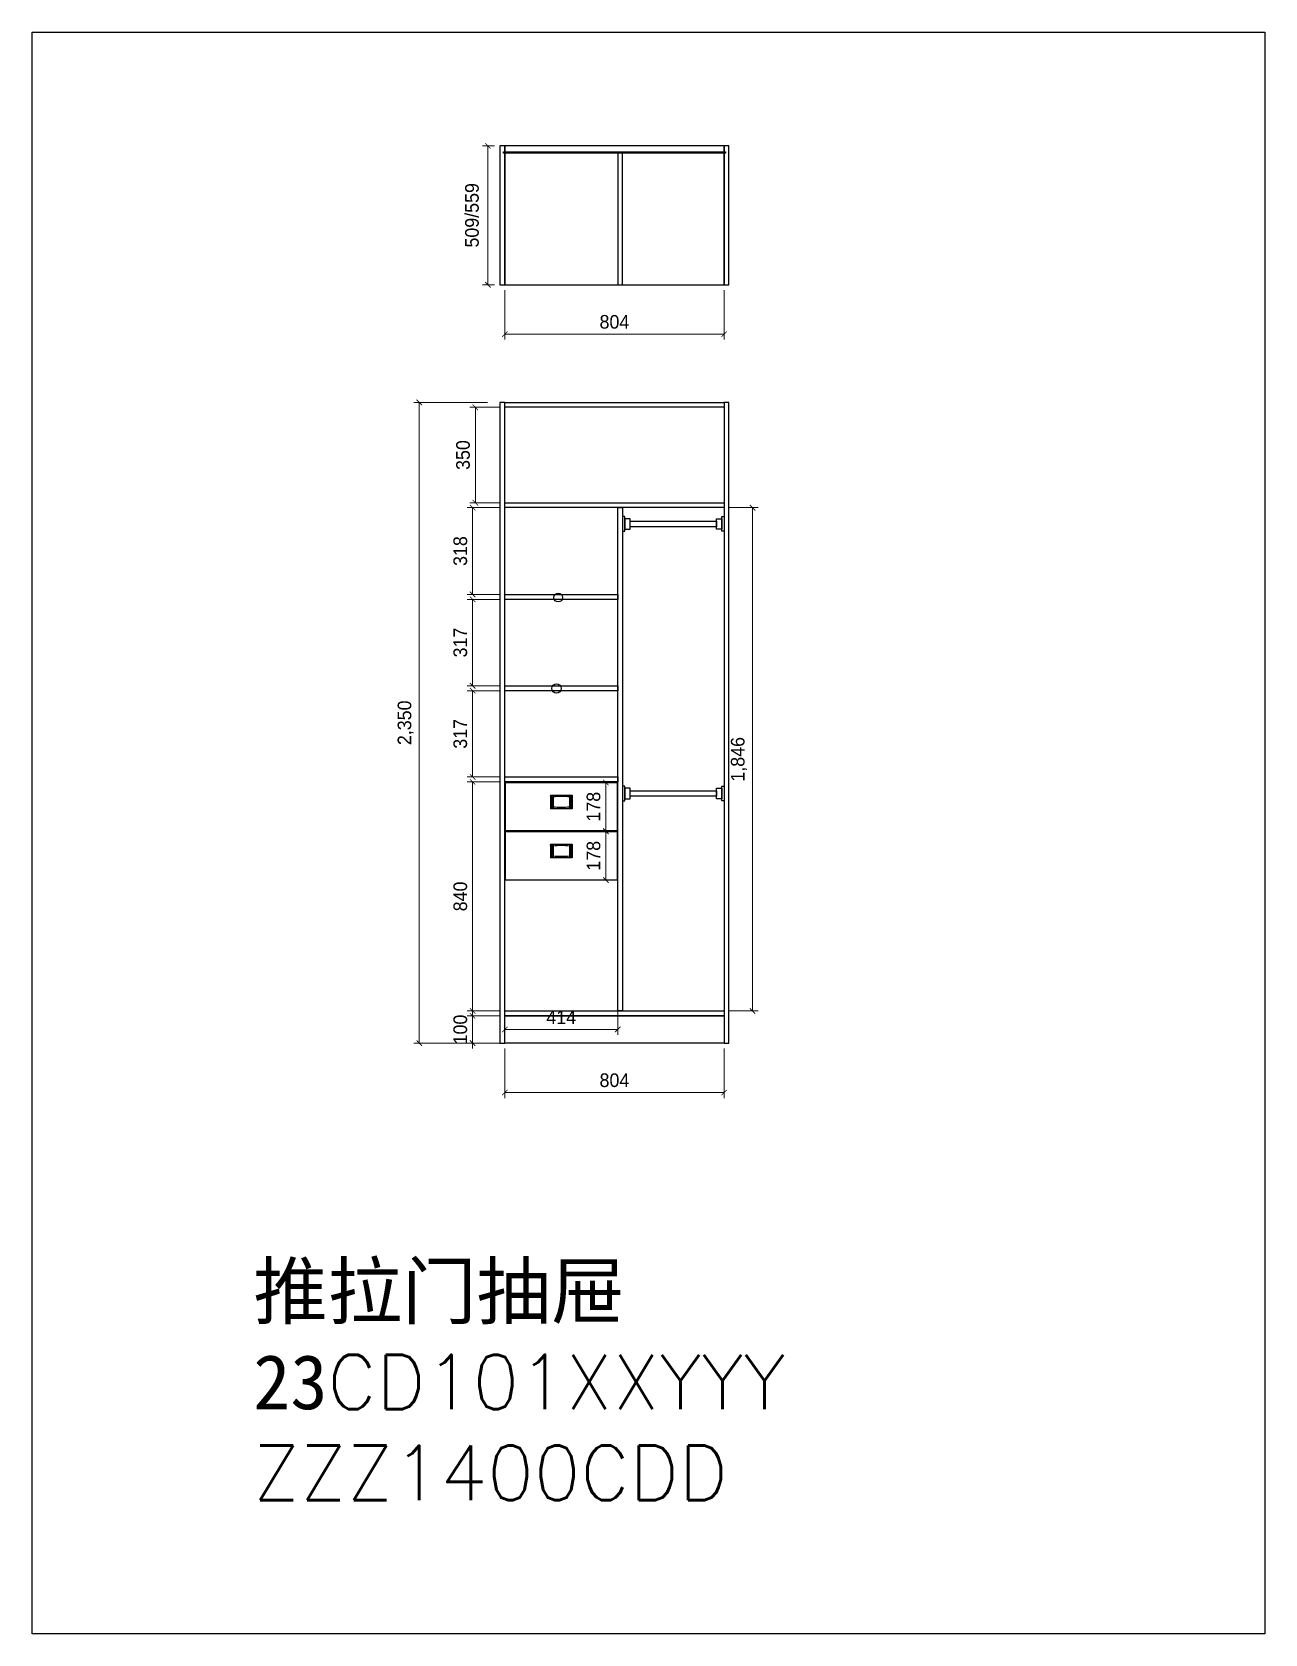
# Model space of a CAD drawing. Header units: millimetres. Extents: x 266 to 44582, y 25835 to 31716.
# Drawn here: x 19572 to 24093, y 25835 to 31711 of the extents above; entities that cross this region are included whole.
import ezdxf

# ---------------------------------------------------------------- set-up
doc = ezdxf.new("R2010")
doc.units = ezdxf.units.MM
for name, color, linetype in [('3', 3, 'Continuous'), ('7', 7, 'Continuous'), ('DIM【标注】', 66, 'Continuous'), ('外框', 7, 'Continuous')]:
    doc.layers.add(name, color=color, linetype=linetype)
doc.styles.add('-黑体', font='txt.shx', dxfattribs={"bigfont": 'bigfont.shx'})
doc.styles.add('AUDIT_D_071121225343-4', font='')
doc.styles.get('AUDIT_D_071121225343-4').set_extended_font_data('HY울릉도L')
doc.dimstyles.new('家居常用', dxfattribs={"dimscale": 200, "dimtxt": 0.25, "dimasz": 0.1, "dimexe": 0.1, "dimexo": 0.1, "dimgap": 0.1, "dimtad": 1, "dimdec": 0, "dimlunit": 6, "dimtxsty": 'AUDIT_D_071121225343-4', "dimblk": 'ARCHTICK', "dimcen": 1, "dimclrd": 252, "dimclre": 252, "dimclrt": 3, "dimadec": 0, "dimazin": 0, "dimtfac": 1, "dimtdec": 0, "dimtix": 1, "dimtmove": 1, "dimatfit": 3, "dimldrblk": 'DOT', "dimfxl": 0.3, "dimfxlon": 1, "dimlwd": 9, "dimlwe": 9, "dimarcsym": 0})
pattern_1 = [(45, (1305.171, -13759.847), (-2.245064, 2.245064), []), (45, (1305.171, -13758.2594), (-2.245064, 2.245064), [])]

msp = doc.modelspace()

# ---------------------------------------------------------------- texts
at = {"insert": (20383.4, 27193), "char_height": 200, "width": 1714.257, "attachment_point": 1, "style": '-黑体'}
msp.add_mtext('{\\fSimHei|b0|i0|c134|p49;推拉门抽屉23}CD101{\\C2;XX\\C4;YYY\\Ftxt,bigfont|c134;\\P\\Ftxt,bigfont|c128;\\C6;ZZZ\\C1;14\\C0;00\\C11;C\\C2;DD}', dxfattribs=at)

# ---------------------------------------------------------------- blocks, each defined once
blk = doc.blocks.new('_ArchTick')
at = {"color": 0, "linetype": 'ByBlock', "const_width": 0.15}
blk.add_lwpolyline([(-0.5, -0.5), (0.5, 0.5)], dxfattribs=at)
blk = doc.blocks.new('*D47')
at = {"layer": '3', "color": 252, "lineweight": 9}
for p, q in [((21285.7, 30334.3), (21177.7, 30334.3)), ((21197.7, 30334.3), (21197.7, 29984.3)), ((21285.7, 29984.3), (21177.7, 29984.3))]:
    blk.add_line(p, q, dxfattribs=at)
at = {"layer": 'Defpoints', "color": 0}
for p in [(21305.7, 30334.3), (21197.7, 29984.3), (21305.7, 29984.3)]:
    blk.add_point(p, dxfattribs=at)
at = {"layer": '3', "color": 252, "lineweight": 9, "xscale": 20, "yscale": 20, "zscale": 20}
for p, rotation in [((21197.7, 30334.3), 90), ((21197.7, 29984.3), 270)]:
    blk.add_blockref('_ArchTick', p, dxfattribs=dict(at, rotation=rotation))
at = {"layer": '3', "color": 3, "insert": (21152.7, 30159.3), "char_height": 50, "attachment_point": 5, "rotation": 90, "style": 'AUDIT_D_071121225343-4'}
blk.add_mtext('350', dxfattribs=at)
blk = doc.blocks.new('_DOT')
at = {"color": 0, "linetype": 'ByBlock'}
blk.add_line((-0.5, 0), (-1, 0), dxfattribs=at)
at = {"color": 0, "linetype": 'ByBlock', "const_width": 0.5}
blk.add_lwpolyline([(-0.25, 0, 1), (0.25, 0, 1)], format="xyb", close=True, dxfattribs=at)
blk = doc.blocks.new('*D48')
at = {"layer": '3', "color": 252, "lineweight": 9}
for p, q in [((21285.7, 29966.3), (21167.7, 29966.3)), ((21187.7, 29966.3), (21187.7, 29648)), ((21285.7, 29648), (21167.7, 29648))]:
    blk.add_line(p, q, dxfattribs=at)
at = {"layer": 'Defpoints', "color": 0}
for p in [(21305.7, 29966.3), (21187.7, 29648), (21305.7, 29648)]:
    blk.add_point(p, dxfattribs=at)
at = {"layer": '3', "color": 252, "lineweight": 9, "xscale": 20, "yscale": 20, "zscale": 20}
for p, rotation in [((21187.7, 29966.3), 90), ((21187.7, 29648), 270)]:
    blk.add_blockref('_ArchTick', p, dxfattribs=dict(at, rotation=rotation))
at = {"layer": '3', "color": 3, "insert": (21142.7, 29807.2), "char_height": 50, "attachment_point": 5, "rotation": 90, "style": 'AUDIT_D_071121225343-4'}
blk.add_mtext('318', dxfattribs=at)
blk = doc.blocks.new('*D49')
at = {"layer": '3', "color": 252, "lineweight": 9}
for p, q in [((21285.7, 29630), (21167.7, 29630)), ((21187.7, 29630), (21187.7, 29313)), ((21285.7, 29313), (21167.7, 29313))]:
    blk.add_line(p, q, dxfattribs=at)
at = {"layer": 'Defpoints', "color": 0}
for p in [(21305.7, 29630), (21187.7, 29313), (21305.7, 29313)]:
    blk.add_point(p, dxfattribs=at)
at = {"layer": '3', "color": 252, "lineweight": 9, "xscale": 20, "yscale": 20, "zscale": 20}
for p, rotation in [((21187.7, 29630), 90), ((21187.7, 29313), 270)]:
    blk.add_blockref('_ArchTick', p, dxfattribs=dict(at, rotation=rotation))
at = {"layer": '3', "color": 3, "insert": (21142.7, 29471.5), "char_height": 50, "attachment_point": 5, "rotation": 90, "style": 'AUDIT_D_071121225343-4'}
blk.add_mtext('317', dxfattribs=at)
blk = doc.blocks.new('*D50')
at = {"layer": '3', "color": 252, "lineweight": 9}
for p, q in [((21285.7, 29295), (21167.7, 29295)), ((21187.7, 29295), (21187.7, 28978.5)), ((21285.7, 28978.5), (21167.7, 28978.5))]:
    blk.add_line(p, q, dxfattribs=at)
at = {"layer": 'Defpoints', "color": 0}
for p in [(21305.7, 29295), (21187.7, 28978.5), (21305.7, 28978.5)]:
    blk.add_point(p, dxfattribs=at)
at = {"layer": '3', "color": 252, "lineweight": 9, "xscale": 20, "yscale": 20, "zscale": 20}
for p, rotation in [((21187.7, 29295), 90), ((21187.7, 28978.5), 270)]:
    blk.add_blockref('_ArchTick', p, dxfattribs=dict(at, rotation=rotation))
at = {"layer": '3', "color": 3, "insert": (21142.7, 29136.7), "char_height": 50, "attachment_point": 5, "rotation": 90, "style": 'AUDIT_D_071121225343-4'}
blk.add_mtext('317', dxfattribs=at)
blk = doc.blocks.new('衣柜内拉手')
h = blk.add_hatch()
h.set_pattern_fill('STEEL', color=256, style=0)
h.set_pattern_definition(pattern_1)
h.paths.add_polyline_path([(-30, 0), (-40, 0), (-40, -50), (-30, -50)])
h = blk.add_hatch()
h.set_pattern_fill('STEEL', color=256, style=0)
h.set_pattern_definition(pattern_1)
h.paths.add_polyline_path([(40, 0), (30, 0), (30, -50), (40, -50)])
for p, q in [((-40, 0), (40, 0)), ((-40, 0), (-40, -50)), ((-30, 0), (-30, -50)), ((30, 0), (30, -50)), ((40, 0), (40, -50)), ((40, -50), (-40, -50))]:
    blk.add_line(p, q)
for centre, start, end in [((0, -257.6), 83.17871, 96.82129), ((0, 208.1), 263.17871, 276.82129)]:
    blk.add_arc(centre, 252.6, start, end)
blk = doc.blocks.new('*D51')
at = {"layer": '3', "color": 252, "lineweight": 9}
for p, q in [((21285.7, 28960.5), (21167.7, 28960.5)), ((21187.7, 28960.5), (21187.7, 28120.3)), ((21285.7, 28120.3), (21167.7, 28120.3))]:
    blk.add_line(p, q, dxfattribs=at)
at = {"layer": 'Defpoints', "color": 0}
for p in [(21305.7, 28960.5), (21187.7, 28120.3), (21305.7, 28120.3)]:
    blk.add_point(p, dxfattribs=at)
at = {"layer": '3', "color": 252, "lineweight": 9, "xscale": 20, "yscale": 20, "zscale": 20}
for p, rotation in [((21187.7, 28960.5), 90), ((21187.7, 28120.3), 270)]:
    blk.add_blockref('_ArchTick', p, dxfattribs=dict(at, rotation=rotation))
at = {"layer": '3', "color": 3, "insert": (21142.7, 28540.4), "char_height": 50, "attachment_point": 5, "rotation": 90, "style": 'AUDIT_D_071121225343-4'}
blk.add_mtext('840', dxfattribs=at)
blk = doc.blocks.new('*D52')
at = {"layer": '3', "color": 252, "lineweight": 9}
for p, q in [((21242.2, 30352.3), (20972.2, 30352.3)), ((20992.2, 30352.3), (20992.2, 28002.3)), ((21242.2, 28002.3), (20972.2, 28002.3))]:
    blk.add_line(p, q, dxfattribs=at)
at = {"layer": 'Defpoints', "color": 0}
for p in [(21287.7, 30352.3), (20992.2, 28002.3), (21287.7, 28002.3)]:
    blk.add_point(p, dxfattribs=at)
at = {"layer": '3', "color": 252, "lineweight": 9, "xscale": 20, "yscale": 20, "zscale": 20}
for p, rotation in [((20992.2, 30352.3), 90), ((20992.2, 28002.3), 270)]:
    blk.add_blockref('_ArchTick', p, dxfattribs=dict(at, rotation=rotation))
at = {"layer": '3', "color": 3, "insert": (20942.4, 29177.3), "char_height": 50, "attachment_point": 5, "rotation": 90, "style": 'AUDIT_D_071121225343-4'}
blk.add_mtext('2,350', dxfattribs=at)
blk = doc.blocks.new('A$C6B5F1E48')
at = {"layer": '7'}
for points in [[(8, 0), (8, 54), (0, 54), (0, 0)], [(27.4, 7.6), (27.4, 46.4), (8, 46.4), (8, 7.6)]]:
    blk.add_lwpolyline(points, close=True, dxfattribs=at)
blk = doc.blocks.new('*D53')
at = {"layer": '3', "color": 252, "lineweight": 9}
for p, q in [((22129.7, 29966.3), (22234.2, 29966.3)), ((22214.2, 29966.3), (22214.2, 28120.3)), ((22129.7, 28120.3), (22234.2, 28120.3))]:
    blk.add_line(p, q, dxfattribs=at)
at = {"layer": 'Defpoints', "color": 0}
for p in [(22109.7, 29966.3), (22109.7, 28120.3), (22214.2, 28120.3)]:
    blk.add_point(p, dxfattribs=at)
at = {"layer": '3', "color": 252, "lineweight": 9, "xscale": 20, "yscale": 20, "zscale": 20}
for p, rotation in [((22214.2, 29966.3), 90), ((22214.2, 28120.3), 270)]:
    blk.add_blockref('_ArchTick', p, dxfattribs=dict(at, rotation=rotation))
at = {"layer": '3', "color": 3, "insert": (22164.4, 29043.3), "char_height": 50, "attachment_point": 5, "rotation": 90, "style": 'AUDIT_D_071121225343-4'}
blk.add_mtext('1,846', dxfattribs=at)
blk = doc.blocks.new('*D54')
at = {"layer": '3', "color": 252, "lineweight": 9}
for p, q in [((21285.7, 28102.3), (21167.7, 28102.3)), ((21187.7, 28102.3), (21187.7, 28122.3)), ((21187.7, 28102.3), (21187.7, 28002.3)), ((21285.7, 28002.3), (21167.7, 28002.3)), ((21187.7, 28002.3), (21187.7, 27982.3))]:
    blk.add_line(p, q, dxfattribs=at)
at = {"layer": 'Defpoints', "color": 0}
for p in [(21305.7, 28102.3), (21187.7, 28002.3), (21305.7, 28002.3)]:
    blk.add_point(p, dxfattribs=at)
at = {"layer": '3', "color": 252, "lineweight": 9, "xscale": 20, "yscale": 20, "zscale": 20}
for p, rotation in [((21187.7, 28102.3), 270), ((21187.7, 28002.3), 90)]:
    blk.add_blockref('_ArchTick', p, dxfattribs=dict(at, rotation=rotation))
at = {"layer": '3', "color": 3, "insert": (21142.7, 28052.3), "char_height": 50, "attachment_point": 5, "rotation": 90, "style": 'AUDIT_D_071121225343-4'}
blk.add_mtext('100', dxfattribs=at)
blk = doc.blocks.new('*D55')
at = {"layer": '3', "color": 252, "lineweight": 9}
for p, q in [((21267.7, 31293), (21223.7, 31293)), ((21243.7, 31293), (21243.7, 30784)), ((21267.7, 30784), (21223.7, 30784))]:
    blk.add_line(p, q, dxfattribs=at)
at = {"layer": 'Defpoints', "color": 0}
for p in [(21287.7, 31293), (21243.7, 30784), (21287.7, 30784)]:
    blk.add_point(p, dxfattribs=at)
at = {"layer": '3', "color": 252, "lineweight": 9, "xscale": 20, "yscale": 20, "zscale": 20}
for p, rotation in [((21243.7, 31293), 90), ((21243.7, 30784), 270)]:
    blk.add_blockref('_ArchTick', p, dxfattribs=dict(at, rotation=rotation))
at = {"layer": '3', "color": 3, "insert": (21185.6, 31038.5), "char_height": 50, "attachment_point": 5, "rotation": 90, "style": 'AUDIT_D_071121225343-4'}
blk.add_mtext('509/559', dxfattribs=at)
blk = doc.blocks.new('*D56')
at = {"layer": '3', "color": 252, "lineweight": 9}
for p, q in [((21616.7, 28958.5), (21696.2, 28958.5)), ((21676.2, 28780.5), (21676.2, 28958.5)), ((21616.7, 28780.5), (21696.2, 28780.5))]:
    blk.add_line(p, q, dxfattribs=at)
at = {"layer": 'Defpoints', "color": 0}
for p in [(21596.7, 28958.5), (21676.2, 28958.5), (21596.7, 28780.5)]:
    blk.add_point(p, dxfattribs=at)
at = {"layer": '3', "color": 252, "lineweight": 9, "xscale": 20, "yscale": 20, "zscale": 20}
for p, rotation in [((21676.2, 28958.5), 90), ((21676.2, 28780.5), 270)]:
    blk.add_blockref('_ArchTick', p, dxfattribs=dict(at, rotation=rotation))
at = {"layer": '3', "color": 3, "insert": (21631.2, 28869.5), "char_height": 50, "attachment_point": 5, "rotation": 90, "style": 'AUDIT_D_071121225343-4'}
blk.add_mtext('178', dxfattribs=at)
blk = doc.blocks.new('*D57')
at = {"layer": '3', "color": 252, "lineweight": 9}
for p, q in [((21616.7, 28778.5), (21696.2, 28778.5)), ((21676.2, 28600.5), (21676.2, 28778.5)), ((21616.7, 28600.5), (21696.2, 28600.5))]:
    blk.add_line(p, q, dxfattribs=at)
at = {"layer": 'Defpoints', "color": 0}
for p in [(21596.7, 28778.5), (21676.2, 28778.5), (21596.7, 28600.5)]:
    blk.add_point(p, dxfattribs=at)
at = {"layer": '3', "color": 252, "lineweight": 9, "xscale": 20, "yscale": 20, "zscale": 20}
for p, rotation in [((21676.2, 28778.5), 90), ((21676.2, 28600.5), 270)]:
    blk.add_blockref('_ArchTick', p, dxfattribs=dict(at, rotation=rotation))
at = {"layer": '3', "color": 3, "insert": (21631.2, 28689.5), "char_height": 50, "attachment_point": 5, "rotation": 90, "style": 'AUDIT_D_071121225343-4'}
blk.add_mtext('178', dxfattribs=at)
blk = doc.blocks.new('*D58')
at = {"layer": 'Defpoints', "color": 0}
for p in [(21305.7, 28144.5), (21719.7, 28144.5), (21719.7, 28052.5)]:
    blk.add_point(p, dxfattribs=at)
at = {"layer": 'DIM【标注】', "color": 252, "lineweight": 9}
for p, q in [((21305.7, 28124.5), (21305.7, 28032.5)), ((21719.7, 28124.5), (21719.7, 28032.5)), ((21305.7, 28052.5), (21719.7, 28052.5))]:
    blk.add_line(p, q, dxfattribs=at)
at = {"layer": 'DIM【标注】', "color": 252, "lineweight": 9, "xscale": 20, "yscale": 20, "zscale": 20, "rotation": 180}
blk.add_blockref('_ArchTick', (21305.7, 28052.5), dxfattribs=at)
at = {"layer": 'DIM【标注】', "color": 252, "lineweight": 9, "xscale": 20, "yscale": 20, "zscale": 20}
blk.add_blockref('_ArchTick', (21719.7, 28052.5), dxfattribs=at)
at = {"layer": 'DIM【标注】', "color": 3, "insert": (21512.7, 28097.5), "char_height": 50, "attachment_point": 5, "style": 'AUDIT_D_071121225343-4'}
blk.add_mtext('414', dxfattribs=at)
blk = doc.blocks.new('*D59')
at = {"layer": 'Defpoints', "color": 0}
for p in [(21305.7, 30784), (22109.7, 30784), (22109.7, 30602.5)]:
    blk.add_point(p, dxfattribs=at)
at = {"layer": 'DIM【标注】', "color": 252, "lineweight": 9}
for p, q in [((21305.7, 30764), (21305.7, 30582.5)), ((22109.7, 30764), (22109.7, 30582.5)), ((21305.7, 30602.5), (22109.7, 30602.5))]:
    blk.add_line(p, q, dxfattribs=at)
at = {"layer": 'DIM【标注】', "color": 252, "lineweight": 9, "xscale": 20, "yscale": 20, "zscale": 20, "rotation": 180}
blk.add_blockref('_ArchTick', (21305.7, 30602.5), dxfattribs=at)
at = {"layer": 'DIM【标注】', "color": 252, "lineweight": 9, "xscale": 20, "yscale": 20, "zscale": 20}
blk.add_blockref('_ArchTick', (22109.7, 30602.5), dxfattribs=at)
at = {"layer": 'DIM【标注】', "color": 3, "insert": (21707.7, 30647.5), "char_height": 50, "attachment_point": 5, "style": 'AUDIT_D_071121225343-4'}
blk.add_mtext('804', dxfattribs=at)
blk = doc.blocks.new('*D60')
at = {"layer": 'Defpoints', "color": 0}
for p in [(21305.7, 28002.3), (22109.7, 28002.3), (22109.7, 27821)]:
    blk.add_point(p, dxfattribs=at)
at = {"layer": 'DIM【标注】', "color": 252, "lineweight": 9}
for p, q in [((21305.7, 27982.3), (21305.7, 27801)), ((22109.7, 27982.3), (22109.7, 27801)), ((21305.7, 27821), (22109.7, 27821))]:
    blk.add_line(p, q, dxfattribs=at)
at = {"layer": 'DIM【标注】', "color": 252, "lineweight": 9, "xscale": 20, "yscale": 20, "zscale": 20, "rotation": 180}
blk.add_blockref('_ArchTick', (21305.7, 27821), dxfattribs=at)
at = {"layer": 'DIM【标注】', "color": 252, "lineweight": 9, "xscale": 20, "yscale": 20, "zscale": 20}
blk.add_blockref('_ArchTick', (22109.7, 27821), dxfattribs=at)
at = {"layer": 'DIM【标注】', "color": 3, "insert": (21707.7, 27866), "char_height": 50, "attachment_point": 5, "style": 'AUDIT_D_071121225343-4'}
blk.add_mtext('804', dxfattribs=at)

# ---------------------------------------------------------------- dimensions: what is measured, and where the dimension line sits
at = {"layer": '3', "color": 0}
dim = msp.add_linear_dim(base=(21243.7, 30784), p1=(21287.7, 31293), p2=(21287.7, 30784), angle=90, text='509/559', dimstyle='家居常用', override={"dimfxl": 1.25, "dimarcsym": 1}, dxfattribs=at)
dim.commit()
dim.dimension.update_dxf_attribs({"geometry": '*D55', "text_midpoint": (21185.6, 31038.5)})
for base, p1, p2, picture, middle in [((20992.2, 28002.3), (21287.7, 30352.3), (21287.7, 28002.3), '*D52', (20942.4, 29177.3)), ((21197.7, 29984.3), (21305.7, 30334.3), (21305.7, 29984.3), '*D47', (21152.7, 30159.3)), ((21187.7, 29648), (21305.7, 29966.3), (21305.7, 29648), '*D48', (21142.7, 29807.2)), ((22214.2, 28120.3), (22109.7, 29966.3), (22109.7, 28120.3), '*D53', (22164.4, 29043.3)), ((21187.7, 29313), (21305.7, 29630), (21305.7, 29313), '*D49', (21142.7, 29471.5)), ((21187.6746148, 28978.4997868), (21305.7121328, 29294.9997868), (21305.7121328, 28978.4997868), '*D50', (21142.6746148, 29136.7497868)), ((21187.7, 28120.3), (21305.7, 28960.5), (21305.7, 28120.3), '*D51', (21142.7, 28540.4)), ((21187.7, 28002.3), (21305.7, 28102.3), (21305.7, 28002.3), '*D54', (21142.7, 28052.3))]:
    dim = msp.add_linear_dim(base=base, p1=p1, p2=p2, angle=90, dimstyle='家居常用', override={"dimfxl": 1.25, "dimarcsym": 1}, dxfattribs=at)
    dim.commit()
    dim.dimension.update_dxf_attribs({"geometry": picture, "text_midpoint": middle})
at = {"layer": '3', "color": 7, "true_color": 0xffffff}
for p1, p2, picture, middle in [((21596.7, 28780.5), (21596.7, 28958.5), '*D56', (21631.2, 28869.5)), ((21596.7, 28600.5), (21596.7, 28778.5), '*D57', (21631.2, 28689.5))]:
    dim = msp.add_aligned_dim(p1=p1, p2=p2, distance=-79.5, dimstyle='家居常用', override={"dimfxl": 1.25, "dimarcsym": 1}, dxfattribs=at)
    dim.commit()
    dim.dimension.update_dxf_attribs({"geometry": picture, "text_midpoint": middle})
at = {"layer": 'DIM【标注】', "color": 7, "true_color": 0xffffff}
for base, p1, p2, picture, middle in [((22109.7, 30602.5), (21305.7, 30784), (22109.7, 30784), '*D59', (21707.7, 30647.5)), ((21719.7, 28052.5), (21305.7, 28144.5), (21719.7, 28144.5), '*D58', (21512.7, 28097.5)), ((22109.7, 27821), (21305.7, 28002.3), (22109.7, 28002.3), '*D60', (21707.7, 27866))]:
    dim = msp.add_linear_dim(base=base, p1=p1, p2=p2, dimstyle='家居常用', override={"dimfxl": 1.25, "dimarcsym": 1}, dxfattribs=at)
    dim.commit()
    dim.dimension.update_dxf_attribs({"geometry": picture, "text_midpoint": middle})

# ---------------------------------------------------------------- linework, layer by layer
at = {"layer": '3', "color": 0}
for points in [[(21287.7, 30784), (21305.7, 30784), (21305.7, 31293), (21287.7, 31293)], [(21305.7, 30784), (22109.7, 30784), (22109.7, 31293), (21305.7, 31293)], [(21719.7, 30784), (21737.7, 30784), (21737.7, 31266.7), (21719.7, 31266.7)], [(22109.7, 30784), (22127.7, 30784), (22127.7, 31293), (22109.7, 31293)], [(21287.7, 28002.3), (21305.7, 28002.3), (21305.7, 30352.3), (21287.7, 30352.3)], [(21305.7, 30352.3), (22109.7, 30352.3), (22109.7, 30334.3), (21305.7, 30334.3)], [(22109.7, 28002.3), (22127.7, 28002.3), (22127.7, 30352.3), (22109.7, 30352.3)], [(21305.7, 29984.3), (22109.7, 29984.3), (22109.7, 29966.3), (21305.7, 29966.3)], [(21719.7, 29966.3), (21737.7, 29966.3), (21737.7, 28120.3), (21719.7, 28120.3)], [(21305.7, 29648), (21719.7, 29648), (21719.7, 29630), (21305.7, 29630)], [(21305.7, 29313), (21719.7, 29313), (21719.7, 29295), (21305.7, 29295)], [(21305.7, 28978.5), (21719.7, 28978.5), (21719.7, 28960.5), (21305.7, 28960.5)], [(21305.7, 28120.3), (22109.7, 28120.3), (22109.7, 28102.3), (21305.7, 28102.3)]]:
    msp.add_lwpolyline(points, close=True, dxfattribs=at)
at = {"layer": '3', "color": 2}
msp.add_lwpolyline([(21300.7, 31271.7), (22114.7, 31271.7), (22114.7, 31266.7), (21300.7, 31266.7)], close=True, dxfattribs=at)
at = {"layer": '3', "color": 8}
for points in [[(21765.1, 29916.5), (22082.3, 29916.5), (22082.3, 29896.4), (21765.1, 29896.4)], [(21765.1, 28928.2), (22082.3, 28928.2), (22082.3, 28908.1), (21765.1, 28908.1)]]:
    msp.add_lwpolyline(points, close=True, dxfattribs=at)
at = {"layer": '3'}
for points in [[(21307.7, 28958.5), (21717.7, 28958.5), (21717.7, 28780.5), (21307.7, 28780.5)], [(21307.7, 28778.5), (21717.7, 28778.5), (21717.7, 28600.5), (21307.7, 28600.5)]]:
    msp.add_lwpolyline(points, close=True, dxfattribs=at)
at = {"layer": '3', "color": 7, "true_color": 0xffffff}
msp.add_lwpolyline([(21305.7, 28102.3), (22109.7, 28102.3), (22109.7, 28002.3), (21305.7, 28002.3)], close=True, dxfattribs=at)
at = {"layer": '3'}
for centre, radius in [((21501.7, 29636.5), 16), ((21495.2, 29303.3), 17)]:
    msp.add_circle(centre, radius, dxfattribs=at)
at = {"layer": '外框'}
msp.add_lwpolyline([(19572.1, 31710.7), (24093.2, 31710.7), (24093.2, 25835.4), (19572.1, 25835.4)], close=True, dxfattribs=at)

# ---------------------------------------------------------------- block references
for p in [(21512.7, 28912), (21512.7, 28732)]:
    msp.add_blockref('衣柜内拉手', p)
at = {"layer": '3', "color": 8}
for p in [(21737.7, 29879.5), (21737.7, 28891.2)]:
    msp.add_blockref('A$C6B5F1E48', p, dxfattribs=at)
at = {"layer": '3', "color": 8, "xscale": -1}
for p in [(22109.7, 29879.5), (22109.7, 28891.2)]:
    msp.add_blockref('A$C6B5F1E48', p, dxfattribs=at)

msp.set_redraw_order([(e.dxf.handle, doc.entitydb.next_handle()) for e in msp.query("TEXT MTEXT ATTDEF DIMENSION ARC_DIMENSION")])  # texts and dimensions are drawn at this point

doc.saveas('drawing.dxf')
